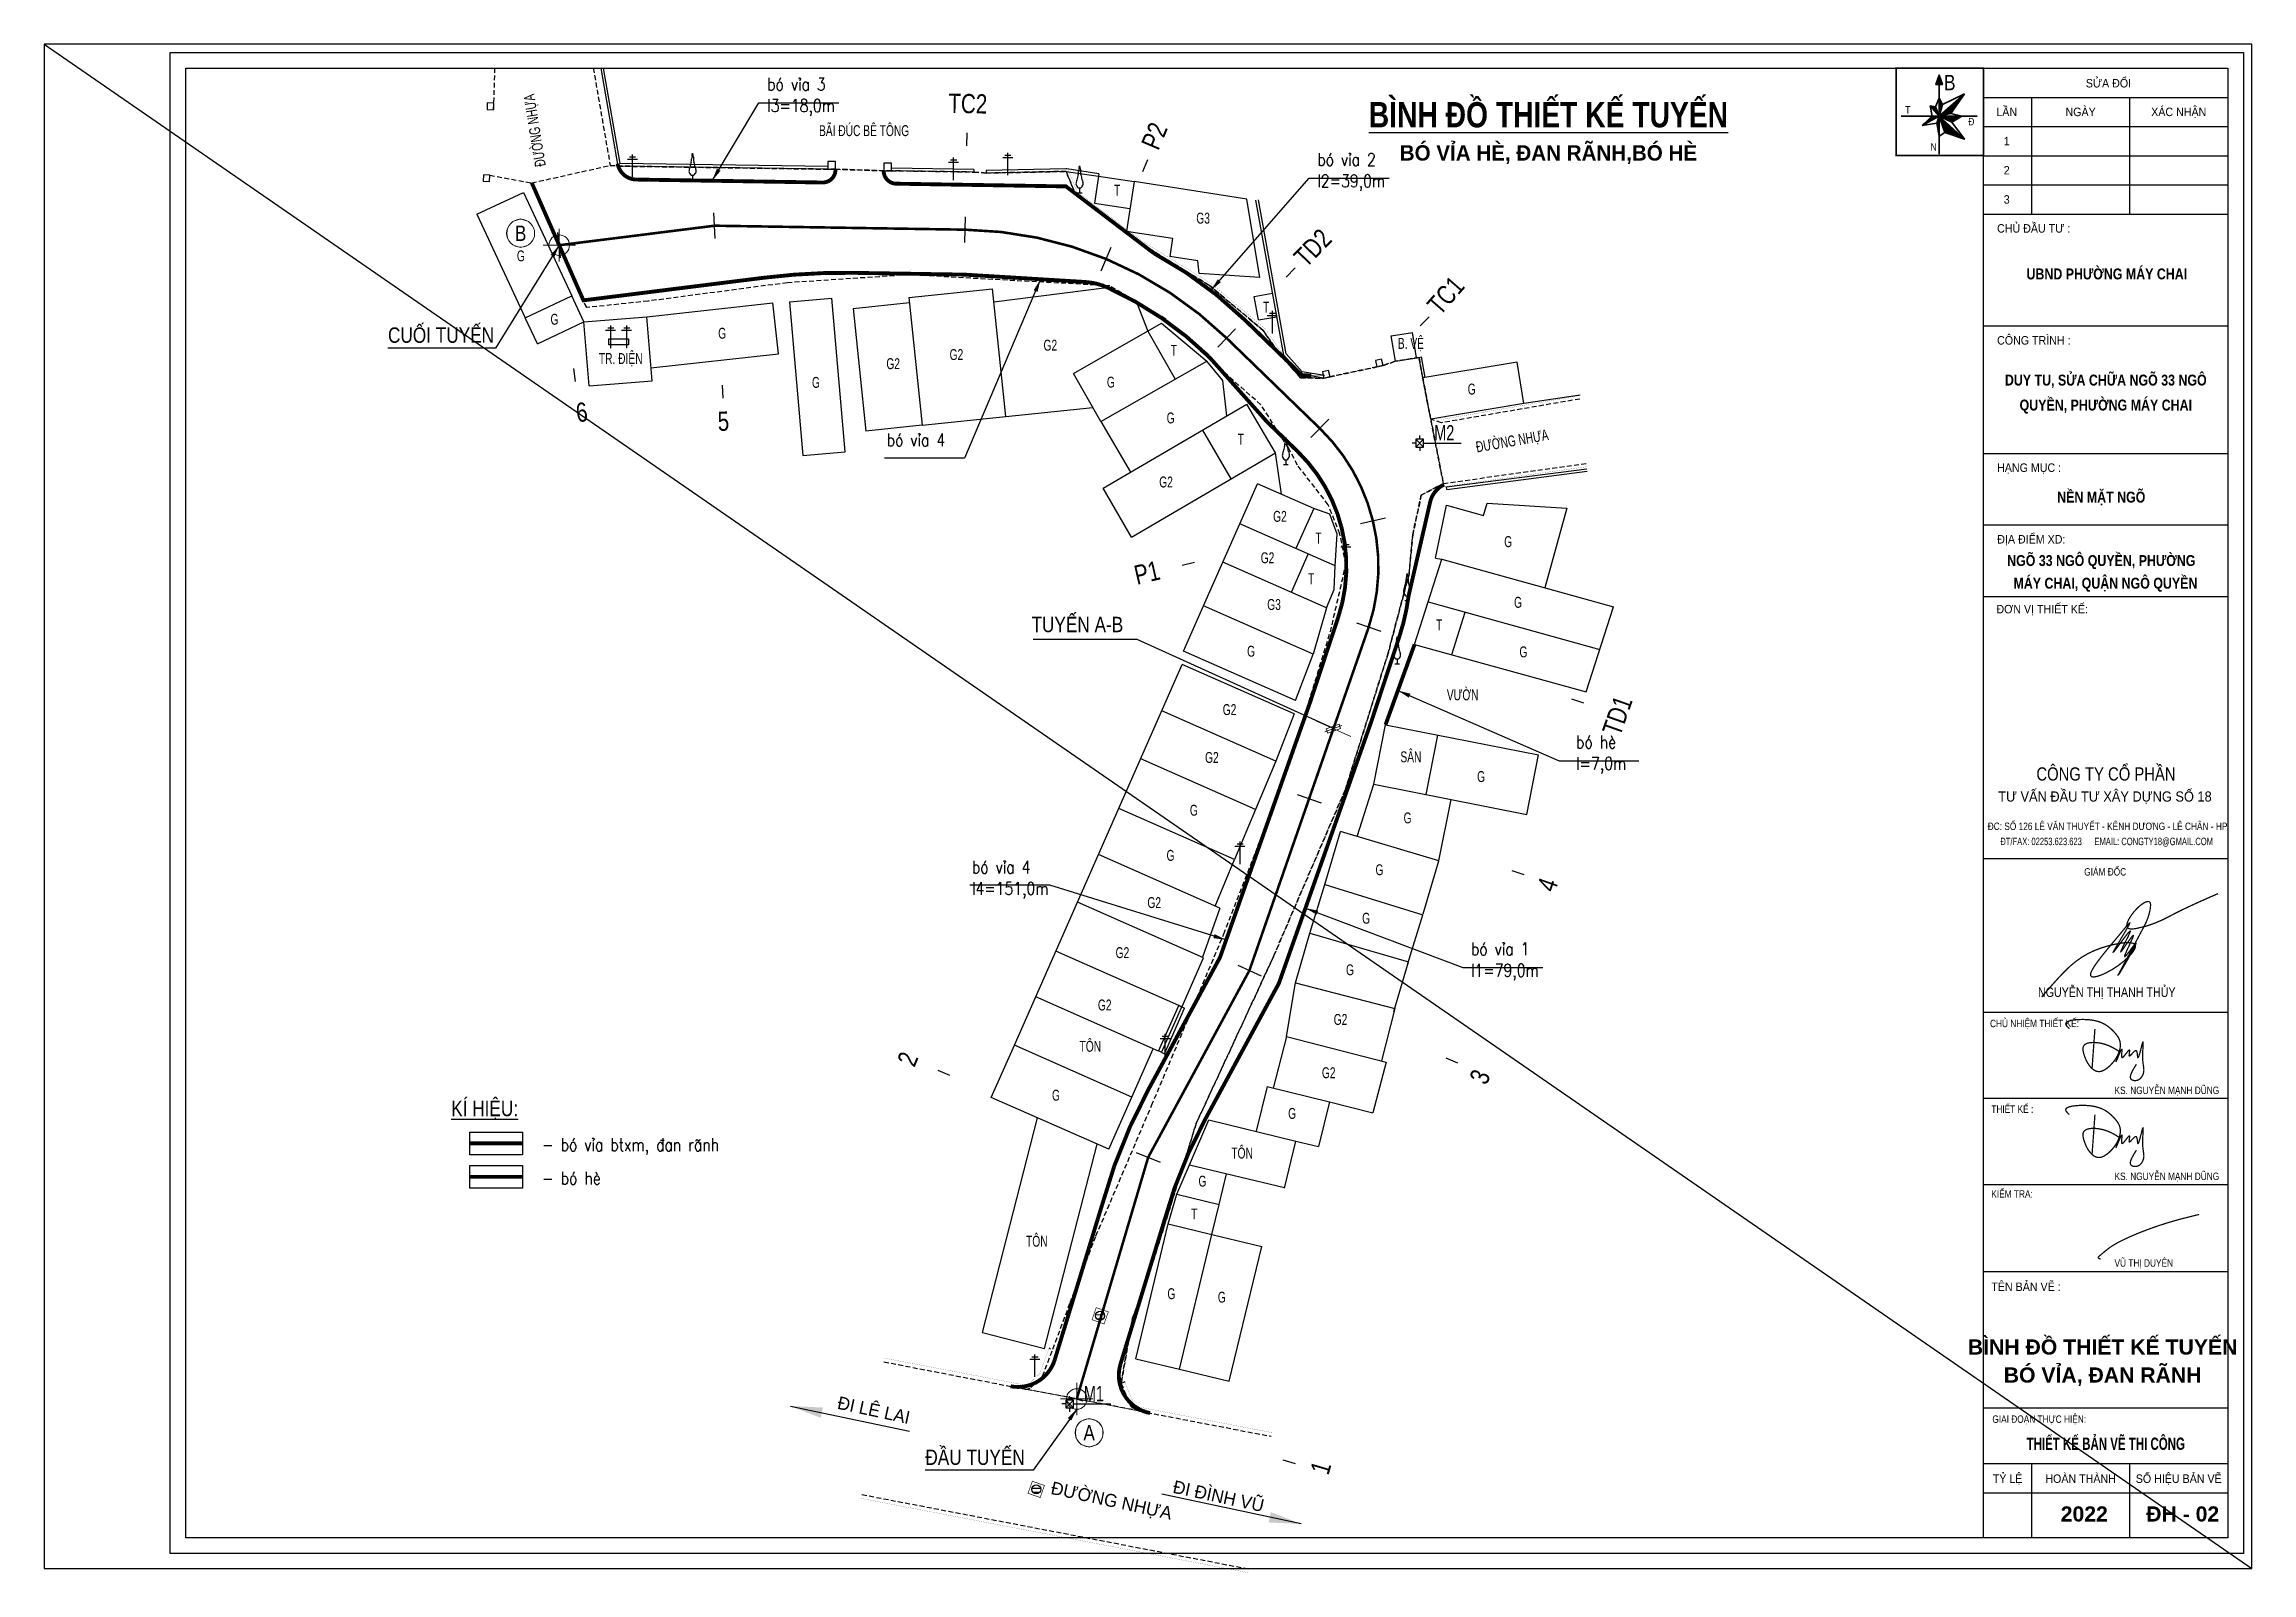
# Model space of a CAD drawing. Header units: millimetres. Extents: x 599607 to 1199256, y 2309327 to 4618784.
# Drawn here: x 1199083.6 to 1199255.7, y 4618521.3 to 4618640.5 of the extents above; entities that cross this region are included whole.
import ezdxf
from ezdxf.enums import TextEntityAlignment as Align

# ---------------------------------------------------------------- set-up
doc = ezdxf.new("R2010")
doc.units = ezdxf.units.MM
doc.set_wipeout_variables(frame=1)
for name, pattern in [('CENTERX2', [4, 2.5, -0.5, 0.5, -0.5]), ('DASHDOT', [1, 0.5, -0.25, 0, -0.25]), ('DASHED', [19.05, 12.7, -6.35]), ('HIDDEN', [0.375, 0.25, -0.125])]:
    doc.linetypes.add(name, pattern=pattern)
for name, color, linetype in [('BT7-THAY', 7, 'Continuous'), ('CAY', 3, 'Continuous'), ('cd', 7, 'Continuous'), ('chu', 6, 'Continuous'), ('coc', 1, 'Continuous'), ('Coc tren tuyen', 3, 'Continuous'), ('ENTTNTHIETKE1', 2, 'Continuous'), ('GA', 7, 'Continuous'), ('GHICHU', 7, 'Continuous'), ('KHUNGTEN', 5, 'Continuous'), ('NOI', 2, 'Continuous'), ('T.bao', 6, 'Continuous'), ('thep', 2, 'Continuous'), ('TXT', 5, 'Continuous')]:
    doc.layers.add(name, color=color, linetype=linetype)
for name, color, linetype, lineweight in [('ISO', 153, 'Continuous', 13), ('Khung', 1, 'Continuous', 35), ('Khungbo', 32, 'Continuous', 25), ('LC Dim', 8, 'Continuous', 18), ('LC ISO', 160, 'Continuous', 13), ('LC Khac', 4, 'Continuous', 9), ('LC MANH DUT', 35, 'HIDDEN', 5), ('LC Net dam 1', 30, 'Continuous', 30), ('LC Net manh', 239, 'Continuous', 5), ('LC Net thay', 7, 'Continuous', 25), ('LC Net truc', 79, 'DASHDOT', 13), ('LC Text1', 3, 'Continuous', 20), ('LC Text2', 7, 'Continuous', 25), ('TK tên cọc', 6, 'Continuous', 18)]:
    doc.layers.add(name, color=color, linetype=linetype, lineweight=lineweight)
doc.layers.add('KCS_Plotter', color=11, linetype='Continuous', plot=False)
doc.styles.add('General text 2', font='arial.ttf')
doc.styles.add('LC 1', font='')
doc.styles.add('LC 3', font='vnsimli.shx', dxfattribs={"width": 0.75})
doc.styles.add('LC3', font='', dxfattribs={"width": 0.8})
doc.styles.get("Standard").update_dxf_attribs({"font": 'RomanS'})
doc.styles.add('style1', font='')
doc.styles.add('T2', font='', dxfattribs={"width": 0.8})
doc.styles.add('Ten duong', font='', dxfattribs={"width": 0.85})
doc.styles.add('THANG2', font='')
doc.styles.add('VnAvantH-B', font='')
doc.styles.get('LC 1').set_extended_font_data('.VnAvantH', bold=True)
doc.styles.get('LC3').set_extended_font_data('.VnArialH', bold=True)
doc.styles.get('style1').set_extended_font_data('.VnAvantH')
doc.styles.get('T2').set_extended_font_data('.VnArialH')
doc.styles.get('Ten duong').set_extended_font_data('.VnBlackH')
doc.styles.get('THANG2').set_extended_font_data('.VnHelvetInsH', bold=True)
doc.styles.get('VnAvantH-B').set_extended_font_data('.VnAvantH', bold=True)
doc.dimstyles.new('ISO-25', dxfattribs={"dimtxt": 2.5, "dimasz": 2.5, "dimexe": 1.25, "dimexo": 0.625, "dimtad": 1, "dimtxsty": 'Standard', "dimcen": 2.5, "dimadec": 0, "dimazin": 2, "dimtfac": 0, "dimtdec": 0, "dimtofl": 0, "dimtmove": 0, "dimatfit": 0, "dimfxl": 1, "dimtzin": 0, "dimarcsym": 0})
pattern_1 = [(45, (1199151.2642904, 4618579.687227), (-0.00212132533, 0.00212132533), [])]

msp = doc.modelspace()

# ---------------------------------------------------------------- texts
at = {"layer": 'GHICHU', "color": 0, "style": 'THANG2'}
for s, height, p in [('b×nh ®å thiÕt kÕ tuyÕn', 1.18245, (1199244.022, 4618538.33, -2.744)), ('bã vØa, ®an r·nh', 1.18245, (1199244.022, 4618536.145, -2.744)), ('2022', 1.1825, (1199242.593, 4618525.317, -2.744)), ('®h - 02', 1.1825, (1199250.265, 4618525.317, -2.744))]:
    msp.add_text(s, height=height, rotation=359.99922, dxfattribs=at).set_placement(p, align=Align.CENTER)
at = {"layer": 'Khung', "color": 0, "style": 'Ten duong', "width": 0.85}
for s, height, p in [('B', 1.2, (1199231.648, 4618636.862, -2.744)), ('t', 0.584, (1199228.64, 4618635.038, -2.744)), ('®', 0.584, (1199233.549, 4618634.126, -2.744)), ('n', 0.584, (1199230.6, 4618632.153, -2.744))]:
    msp.add_text(s, height=height, dxfattribs=at).set_placement(p)
at = {"layer": 'LC Text1', "color": 3, "style": 'LC 3', "width": 0.8}
for s, height, p in [('- bã vØa btxm, ®an r·nh', 0.99999, (1199122.384, 4618554.188, -2.744)), ('- bã hÌ', 1, (1199122.384, 4618551.576, -2.744))]:
    msp.add_text(s, height=height, rotation=359.99922, dxfattribs=at).set_placement(p)
at = {"layer": 'LC Text1', "color": 3, "char_height": 0.99999, "width": 6.92283, "attachment_point": 1, "rotation": 359.99922, "style": 'LC 3'}
for s, insert in [('{\\W0.8;bã vØa 3\\Pl3=18,0m}', (1199139.919, 4618637.836, -2.744)), ('{\\W0.8;bã vØa 2\\Pl2=39,0m}', (1199182.806, 4618631.965, -2.744)), ('{\\W0.8;bã vØa 4}', (1199149.238, 4618610.112, -2.744)), ('{\\W0.8;bã hÌ\\Pl=7,0m}', (1199202.975, 4618586.564, -2.744)), ('{\\W0.8;bã vØa 4\\Pl4=151,0m}', (1199155.884, 4618576.819, -2.744)), ('{\\W0.8;bã vØa 1\\Pl1=79,0m}', (1199194.784, 4618570.444, -2.744))]:
    msp.add_mtext(s, dxfattribs=dict(at, insert=insert))
at = {"layer": 'LC Text2', "style": 'T2', "width": 0.8}
for s, height, p in [('TUYÕN A-B', 1.2, (1199160.524, 4618594.627, -2.744)), ('%%UkÝ hiÖu:', 1.19999, (1199115.29, 4618556.909, -2.744))]:
    msp.add_text(s, height=height, rotation=359.99922, dxfattribs=at).set_placement(p)

# ---------------------------------------------------------------- blocks, each defined once
blk = doc.blocks.new('coc')
at = {"layer": 'coc', "color": 1}
for points in [[(-0.3, 0), (-0.6, 0)], [(0.3, 0.3), (-0.3, -0.3)], [(-0.3, 0.3), (0.3, -0.3)], [(0, 0.3), (0, 0.6)], [(0.3, 0), (3.22, 0)], [(0, -0.3), (0, -0.6)]]:
    blk.add_lwpolyline(points, dxfattribs=at)
blk.add_lwpolyline([(-0.3, -0.3), (0.3, -0.3), (0.3, 0.3), (-0.3, 0.3)], close=True, dxfattribs=at)
blk = doc.blocks.new('bienap')
blk.add_lwpolyline([(-1.54, 0.93), (1.54, 0.93), (1.54, 0), (-1.54, 0)], close=True)
at = {"layer": 'cd', "extrusion": (-0.000518657, 0.000768986, 1)}
for p, q in [((-2.05, 2.27, -0.01), (-0.49, 2.27, -0.01)), ((-1.71, 2.63, -0.01), (-0.76, 2.63, -0.01)), ((-1.25, -0.51, -0.01), (-1.25, 2.99, -0.01)), ((0.45, 2.27, -0.01), (2.01, 2.27, -0.01)), ((0.79, 2.63, -0.01), (1.74, 2.63, -0.01)), ((1.25, -0.51, -0.01), (1.25, 2.99, -0.01))]:
    blk.add_line(p, q, dxfattribs=at)
blk = doc.blocks.new('cdien')
at = {"layer": 'cd', "extrusion": (-0.000518657, 0.000768986, 1)}
for p, q in [((0, 0), (0, 3.5, 0)), ((-0.8, 2.78, 0), (0.76, 2.78, 0)), ((-0.46, 3.14, 0), (0.49, 3.14, 0))]:
    blk.add_line(p, q, dxfattribs=at)
blk = doc.blocks.new('cay')
at = {"layer": 'CAY', "color": 3, "extrusion": (-0.000518657, 0.000768986, 1)}
for p, q in [((-0.2, 0, 0), (0.2, 0, 0)), ((-0.02, 0.76, 0), (-0.02, 0, 0)), ((-0.38, -0.01, 0), (0.36, -0.01, 0))]:
    blk.add_line(p, q, dxfattribs=at)
blk.add_lwpolyline([(-0.06, 3.91), (-0.02, 4.2), (0.02, 3.91, 0.060426), (0.05, 3.76, -0.106971), (0.13, 3.29, 0.106991), (0.2, 2.82)], format="xyb", dxfattribs=at)
for centre, radius, start, end in [((0.96, 3.36), 1.12, 159.0538, 183.4768), ((-0.67, 3.98), 0.619, 339.0538, 352.8855), ((-0.04, 1.39), 0.539, 154.1495, 205.8817), ((-1.53, 2.12), 1.12, 334.1495, 355.3553), ((0.91, 1.85), 1.59, 205.8817, 218.192), ((2.45, 1.79), 2.88, 159.0493, 175.3553), ((-0.1, 1.06), 0.312, 218.192, 284.9931), ((-1.29, 3.22), 1.12, 339.0493, 3.4768), ((0.06, 1.06), 0.312, 255.038, 321.8392), ((-2.49, 1.79), 2.88, 4.6759, 20.9819), ((-0.94, 1.85), 1.59, 321.8392, 334.1495), ((1.5, 2.12), 1.12, 184.6759, 205.8817), ((0, 1.39), 0.539, 334.1495, 25.8817)]:
    blk.add_arc(centre, radius, start, end, dxfattribs=at)
blk = doc.blocks.new('bu lon')
at = {"layer": 'LC Khac', "color": 9}
for p, q in [((0.79, 0), (-0.79, 0)), ((0, -0.79), (0, 0.79))]:
    blk.add_line(p, q, dxfattribs=at)
at = {"layer": 'LC Khac', "color": 7}
blk.add_circle((0, 0), 0.5, dxfattribs=at)
blk = doc.blocks.new('MM')
at = {"layer": 'LC Khac', "xscale": 2.289702860291335, "yscale": 2.289702860291335, "zscale": 2.289702860291335}
blk.add_blockref('bu lon', (0, 0), dxfattribs=at)
blk = doc.blocks.new('coctrentuyen')
at = {"layer": 'Coc tren tuyen'}
for p, q in [((-8.57, 97.67), (-8.55, 98.67)), ((5.16, 95.66, -2.68), (5.54, 96.59, -2.68)), ((16.33, 87.43), (17.03, 88.15)), ((26.78, 83.64), (27.48, 84.35)), ((-39.07, 79.3), (-39.19, 80.3)), ((-27.57, 78.01), (-27.62, 79.01)), ((8.22, 64.99), (9.19, 65.22)), ((38.56, 54.58), (39.5, 54.25)), ((33.91, 41.2), (34.85, 40.87)), ((28.77, 26.6), (29.68, 26.19)), ((-10.84, 25.62), (-9.91, 25.24)), ((-0.48, 0.14), (0.48, -0.14)), ((16.06, -4.75, -2.74), (17.02, -5.03, -2.74))]:
    blk.add_line(p, q, dxfattribs=at)
for points in [[(-28.18, 90.44), (-28.28, 92.44)], [(-8.73, 90.13), (-8.68, 92.13)], [(-40.23, 88.93), (-40.46, 90.91)], [(10.99, 81.97), (12.38, 83.4)], [(18.26, 74.93), (19.65, 76.36)], [(22.11, 68.22), (24.06, 68.67)], [(21.82, 60.49), (23.71, 59.83)], [(17.17, 47.11), (19.06, 46.45)], [(12.55, 33.81), (14.38, 32.99)], [(4.64, 19.22), (6.49, 18.46)]]:
    blk.add_lwpolyline(points, dxfattribs=at)
at = {"layer": 'Coc tren tuyen', "elevation": -2.68}
blk.add_lwpolyline([(1.91, 87.92), (2.68, 89.77)], dxfattribs=at)
at = {"layer": 'LC Net truc', "color": 1, "ltscale": 4, "extrusion": (0, 0, -1)}
blk.add_lwpolyline([(40.34, 89.92, 0.2, 0.2, 0), (28.23, 91.44, 0.2, 0.2, 0), (8.71, 91.13, 0.2, 0.2, 0.190594), (-11.68, 82.68, 0.2, 0.2, 0), (-18.95, 75.64, 0.2, 0.2, 0.287747), (-22.76, 60.16, 0.2, 0.2, 0), (-13.46, 33.4, 0.2, 0.2, 0), (-5.57, 18.84, 0.2, 0.2, 0), (0, 0, 0, 0, 0)], format="xyseb", dxfattribs=at)
at = {"layer": 'Coc tren tuyen', "char_height": 1.5, "attachment_point": 1}
for s, insert, width, rotation in [('\\Fviet buddy.shx;\\W0.8000000000;\\T1.0000000000;\\o\\lTC2', (-9.99, 101.74), 5.3333, 358.7881), ('\\Fviet buddy.shx;\\W0.8000000000;\\T1.0000000000;\\o\\lP2', (4.98, 97.82, -2.68), 3.9619, 67.2156), ('\\Fviet buddy.shx;\\W0.8000000000;\\T1.0000000000;\\o\\lTD2', (16.8, 89.16), 5.3333, 45.6432), ('\\Fviet buddy.shx;\\W0.8000000000;\\T1.0000000000;\\o\\lTC1', (27.2, 85.36), 4.6476, 48.9036), ('\\Fviet buddy.shx;\\W0.8000000000;\\T1.0000000000;\\o\\l6', (-39.12, 77.6), 2.2857, 6.8516), ('\\Fviet buddy.shx;\\W0.8000000000;\\T1.0000000000;\\o\\l5', (-28.03, 76.93), 2.3619, 2.8244), ('\\Fviet buddy.shx;\\W0.8000000000;\\T1.0000000000;\\o\\lP1', (4.35, 64.91), 3.2762, 13.0894), ('\\Fviet buddy.shx;\\W0.8000000000;\\T1.0000000000;\\o\\lTD1', (40.93, 52.08), 4.6476, 70.5621), ('\\Fviet buddy.shx;\\W0.8000000000;\\T1.0000000000;\\o\\l4', (35.84, 39.91), 2.4381, 70.5446), ('\\Fviet buddy.shx;\\W0.8000000000;\\T1.0000000000;\\o\\l2', (-14.04, 26.37), 2.3619, 67.5359), ('\\Fviet buddy.shx;\\W0.8000000000;\\T1.0000000000;\\o\\l3', (30.56, 25.01), 2.3619, 66.0391), ('\\Fviet buddy.shx;\\W0.8000000000;\\T1.0000000000;\\o\\l1', (18.17, -5.57, -2.74), 1.6762, 73.5383)]:
    blk.add_mtext(s, dxfattribs=dict(at, insert=insert, width=width, rotation=rotation))
blk = doc.blocks.new('DOT')
at = {"layer": 'LC Dim'}
blk.add_line((-3, 0), (3, 0), dxfattribs=at)
at = {"layer": 'LC Dim', "color": 4}
blk.add_line((-1, -1), (1, 1), dxfattribs=at)
blk.add_lwpolyline([(0.5, 1), (-1, -0.5), (-0.5, -1), (1, 0.5)], close=True, dxfattribs=at)
blk = doc.blocks.new('*U27')
at = {"layer": 'Defpoints'}
blk.add_lwpolyline([(0, 2.97), (-1.75, 2.41), (-2.83, 0.92), (-2.83, -0.92), (-1.75, -2.41), (0, -2.98), (1.75, -2.41), (2.83, -0.92), (2.83, 0.92), (1.75, 2.41)], close=True, dxfattribs=at)
at = {"layer": 'LC Text1', "style": 'General text 2', "width": 0.6, "flags": 8}
blk.add_attdef('SYMBOL', text='', height=3, dxfattribs=at).set_placement((0, 0), align=Align.MIDDLE_CENTER)
blk.add_wipeout([(0, 2.97), (-1.75, 2.41), (-2.83, 0.92), (-2.83, -0.92), (-1.75, -2.41), (0, -2.98), (1.75, -2.41), (2.83, -0.92), (2.83, 0.92), (1.75, 2.41)]).dxf.layer = 'LC Net manh'
at = {"layer": 'LC ISO'}
blk.add_circle((0, 0), 2.98, dxfattribs=at)
blk = doc.blocks.new('TIEUDE1')
at = {"layer": 'LC Text2', "color": 7, "style": 'LC 1'}
blk.add_attdef('TIªU§Ò', text='', height=5, dxfattribs=at).set_placement((0, 0), align=Align.BOTTOM_CENTER)
blk.add_attdef('TL', text='', height=3, dxfattribs=at).set_placement((0, -2), align=Align.TOP_CENTER)
blk = doc.blocks.new('chu ki Miss Duyen')
at = {"layer": 'ISO', "ltscale": 2, "const_width": 40}
blk.add_lwpolyline([(843, 225), (838, 225), (836, 225), (834, 225), (832, 225), (830, 226), (828, 226), (827, 226), (826, 226), (825, 226), (824, 226), (823, 226), (821, 226), (820, 227), (819, 227), (818, 227), (817, 227), (816, 227), (815, 227), (814, 227), (813, 228), (812, 228), (810, 228), (809, 228), (808, 228), (807, 229), (806, 229), (805, 229), (804, 229), (803, 230), (801, 230), (800, 230), (799, 230), (798, 231), (797, 231), (795, 231), (794, 232), (793, 232), (792, 232), (791, 233), (789, 233), (788, 233), (787, 234), (786, 234), (785, 235), (783, 235), (782, 235), (781, 236), (780, 236), (779, 237), (778, 237), (777, 238), (776, 238), (776, 238), (775, 238), (775, 239), (774, 239), (774, 239), (773, 239), (773, 240), (772, 240), (771, 240), (771, 240), (770, 241), (770, 241), (769, 241), (769, 242), (768, 242), (768, 242), (767, 242), (767, 243), (766, 243), (766, 243), (765, 244), (765, 244), (765, 244), (764, 245), (764, 245), (763, 245), (763, 246), (762, 246), (762, 246), (762, 247), (761, 247), (761, 247), (760, 248), (760, 248), (760, 248), (759, 249), (759, 249), (759, 249), (758, 250), (758, 250), (758, 250), (758, 251), (757, 251), (757, 251), (757, 252), (756, 252), (756, 253), (756, 253), (756, 253), (756, 254), (755, 254), (755, 255), (755, 255), (755, 255), (755, 256), (755, 256), (754, 257), (754, 257), (754, 257), (754, 258), (754, 258), (754, 259), (754, 259), (754, 260), (754, 260), (754, 260), (754, 261), (754, 261), (754, 262), (754, 262), (754, 263), (754, 263), (754, 263), (754, 264), (754, 264), (754, 265), (754, 265), (754, 266), (754, 266), (754, 267), (754, 267), (755, 268), (755, 268), (755, 269), (755, 269), (755, 270), (755, 270), (755, 270), (756, 271), (756, 271), (756, 272), (756, 272), (756, 273), (757, 273), (757, 274), (757, 274), (757, 275), (758, 275), (758, 276), (758, 276), (758, 277), (759, 277), (759, 278), (759, 278), (759, 279), (760, 279), (760, 280), (760, 280), (761, 281), (761, 281), (761, 282), (762, 282), (762, 283), (762, 283), (763, 284), (763, 284), (763, 285), (764, 285), (764, 286), (764, 286), (765, 287), (766, 288), (767, 289), (767, 290), (768, 291), (769, 293), (770, 294), (771, 295), (771, 296), (772, 297), (773, 298), (774, 299), (775, 300), (776, 301), (777, 302), (778, 303), (778, 304), (780, 306), (781, 307), (782, 308), (783, 309), (784, 310), (785, 311), (786, 312), (786, 312), (787, 313), (788, 314), (789, 315), (790, 316), (791, 317), (792, 318), (792, 319), (793, 320), (794, 321), (795, 322), (796, 323), (797, 324), (797, 324), (798, 325), (799, 326), (800, 327), (801, 328), (801, 329), (802, 330), (803, 330), (804, 331), (805, 332), (805, 333), (806, 334), (807, 335), (808, 336), (808, 336), (809, 337), (810, 338), (811, 339), (811, 340), (812, 340), (813, 341), (814, 343), (816, 344), (817, 346), (819, 348), (820, 349), (822, 351), (823, 352), (824, 354), (826, 355), (827, 357), (829, 358), (830, 360), (831, 361), (834, 364), (840, 370), (842, 372), (845, 376), (848, 379), (851, 382), (853, 386), (856, 389), (859, 392), (862, 395), (865, 398), (867, 401), (870, 404), (873, 407), (876, 411), (879, 414), (882, 417), (885, 420), (887, 423), (890, 427), (893, 430), (896, 433), (899, 436), (902, 440), (905, 443), (908, 446), (911, 449), (914, 453), (917, 456), (920, 459), (923, 462), (926, 466), (928, 469), (931, 472), (934, 476), (937, 479), (940, 482), (943, 486), (946, 489), (949, 492), (953, 495), (956, 499), (959, 502), (962, 505), (965, 509), (968, 512), (971, 515), (974, 519), (977, 522), (980, 525), (983, 529), (986, 532), (989, 535), (992, 538), (996, 542), (999, 545), (1002, 548), (1005, 552), (1008, 555), (1011, 558), (1014, 561), (1017, 565), (1021, 568), (1024, 571), (1027, 574), (1030, 578), (1033, 581), (1036, 584), (1040, 587), (1043, 591), (1046, 594), (1049, 596), (1052, 600), (1056, 603), (1059, 606), (1062, 610), (1065, 613), (1069, 616), (1072, 619), (1075, 622), (1078, 625), (1082, 628), (1085, 631), (1088, 634), (1091, 637), (1095, 640), (1098, 643), (1101, 646), (1105, 649), (1108, 652), (1111, 655), (1114, 658), (1118, 661), (1121, 664), (1124, 667), (1128, 670), (1131, 673), (1134, 676), (1138, 679), (1141, 682), (1144, 685), (1148, 688), (1151, 691), (1154, 694), (1158, 697), (1161, 700), (1165, 702), (1168, 705), (1171, 708), (1175, 711), (1178, 714), (1182, 717), (1185, 720), (1188, 722), (1192, 725), (1195, 728), (1199, 731), (1202, 734), (1205, 736), (1209, 739), (1212, 742), (1216, 745), (1219, 747), (1223, 750), (1226, 753), (1229, 756), (1233, 758), (1236, 761), (1240, 764), (1243, 767), (1247, 769), (1250, 772), (1254, 775), (1257, 777), (1261, 780), (1264, 783), (1268, 785), (1271, 788), (1275, 791), (1278, 793), (1282, 796), (1285, 799), (1289, 801), (1292, 804), (1296, 807), (1299, 809), (1303, 812), (1306, 815), (1310, 817), (1313, 820), (1317, 822), (1320, 825), (1324, 828), (1327, 830), (1331, 833), (1335, 835), (1338, 838), (1342, 840), (1345, 843), (1349, 846), (1352, 848), (1356, 851), (1360, 853), (1363, 856), (1367, 858), (1370, 861), (1374, 863), (1377, 866), (1381, 868), (1385, 871), (1392, 876), (1399, 881), (1406, 886), (1413, 891), (1421, 896), (1428, 901), (1435, 906), (1442, 911), (1447, 915), (1457, 921), (1464, 926), (1471, 931), (1479, 936), (1486, 941), (1493, 946), (1501, 950), (1508, 955), (1515, 960), (1523, 965), (1530, 970), (1537, 975), (1545, 980), (1552, 984), (1559, 989), (1567, 994), (1574, 999), (1582, 1004), (1589, 1008), (1596, 1013), (1604, 1018), (1611, 1023), (1619, 1028), (1626, 1032), (1634, 1037), (1641, 1042), (1648, 1046), (1656, 1051), (1663, 1056), (1671, 1061), (1678, 1065), (1686, 1070), (1693, 1075), (1701, 1079), (1708, 1084), (1716, 1089), (1723, 1093), (1731, 1098), (1738, 1103), (1746, 1107), (1753, 1112), (1761, 1116), (1769, 1121), (1776, 1126), (1784, 1130), (1791, 1135), (1799, 1139), (1806, 1144), (1814, 1148), (1822, 1153), (1829, 1158), (1837, 1162), (1844, 1167), (1852, 1171), (1860, 1176), (1867, 1180), (1875, 1185), (1882, 1189), (1890, 1194), (1898, 1198), (1905, 1203), (1913, 1207), (1921, 1212), (1928, 1216), (1936, 1220), (1943, 1225), (1951, 1229), (1959, 1234), (1964, 1237), (1974, 1243), (1982, 1247), (1989, 1251), (1997, 1256), (2005, 1260), (2012, 1265), (2020, 1269), (2028, 1273), (2036, 1278), (2043, 1282), (2051, 1286), (2059, 1291), (2066, 1295), (2074, 1299), (2082, 1304), (2089, 1308), (2097, 1312), (2105, 1317), (2113, 1321), (2120, 1325), (2128, 1330), (2136, 1334), (2144, 1338), (2151, 1342), (2159, 1347), (2167, 1351), (2175, 1355), (2182, 1359), (2190, 1364), (2198, 1368), (2206, 1372), (2213, 1376), (2221, 1381), (2229, 1385), (2237, 1389), (2244, 1393), (2252, 1397), (2260, 1402), (2268, 1406), (2276, 1410), (2283, 1414), (2291, 1418), (2299, 1422), (2307, 1426), (2315, 1431), (2322, 1435), (2330, 1439), (2338, 1443), (2346, 1447), (2354, 1451), (2361, 1455), (2369, 1459), (2377, 1464), (2385, 1468), (2393, 1472), (2401, 1476), (2408, 1480), (2416, 1484), (2424, 1488), (2432, 1492), (2440, 1496), (2448, 1500), (2456, 1504), (2463, 1508), (2471, 1512), (2479, 1516), (2487, 1520), (2495, 1524), (2503, 1528), (2511, 1532), (2519, 1536), (2526, 1540), (2534, 1544), (2542, 1548), (2550, 1552), (2558, 1556), (2566, 1560), (2574, 1564), (2582, 1568), (2590, 1572), (2598, 1575), (2606, 1579), (2613, 1583), (2621, 1587), (2629, 1591), (2637, 1595), (2645, 1599), (2653, 1603), (2661, 1607), (2669, 1610), (2677, 1614), (2685, 1618), (2693, 1622), (2701, 1626), (2709, 1630), (2717, 1633), (2725, 1637), (2733, 1641), (2741, 1645), (2749, 1649), (2756, 1652), (2764, 1656), (2772, 1660), (2780, 1664), (2788, 1668), (2796, 1671), (2804, 1675), (2812, 1679), (2820, 1683), (2828, 1686), (2836, 1690), (2844, 1694), (2852, 1698), (2860, 1701), (2868, 1705), (2876, 1709), (2884, 1712), (2892, 1716), (2900, 1720), (2908, 1723), (2916, 1727), (2925, 1731), (2933, 1734), (2941, 1738), (2949, 1742), (2957, 1745), (2965, 1749), (2973, 1753), (2981, 1756), (2989, 1760), (2997, 1763), (3005, 1767), (3013, 1771), (3021, 1774), (3029, 1778), (3037, 1781), (3045, 1785), (3053, 1789), (3061, 1792), (3069, 1796), (3078, 1799), (3086, 1803), (3094, 1806), (3102, 1810), (3110, 1813), (3118, 1817), (3126, 1820), (3134, 1824), (3142, 1827), (3150, 1831), (3156, 1833), (3167, 1838), (3175, 1841), (3183, 1845), (3191, 1848), (3199, 1852), (3207, 1855), (3215, 1859), (3223, 1862), (3232, 1866), (3240, 1869), (3248, 1873), (3256, 1876), (3264, 1879), (3272, 1883), (3280, 1886), (3288, 1890), (3297, 1893), (3305, 1896), (3313, 1900), (3321, 1903), (3329, 1907), (3337, 1910), (3345, 1913), (3354, 1917), (3362, 1920), (3370, 1923), (3378, 1927), (3386, 1930), (3394, 1933), (3403, 1937), (3411, 1940), (3419, 1944), (3427, 1947), (3435, 1950), (3452, 1957), (3468, 1963), (3484, 1970), (3501, 1977), (3517, 1983), (3534, 1990), (3550, 1996), (3566, 2003), (3583, 2009), (3599, 2016), (3616, 2022), (3632, 2029), (3648, 2035), (3665, 2042), (3681, 2048), (3698, 2055), (3714, 2061), (3731, 2068), (3747, 2074), (3763, 2081), (3780, 2087), (3796, 2093), (3813, 2100), (3828, 2106)], dxfattribs=at)
blk = doc.blocks.new('nguyen thi thanh thuy')
at = {"layer": 'ISO', "ltscale": 2, "const_width": 40}
blk.add_lwpolyline([(-2685, -1690, -0.006388), (-2178, -1117, -0.008557), (-1977, -905, -0.017087), (-1770, -708, -0.102087), (-833, -161, -0.039833), (-270, -16, -0.020512), (-90, 8, -0.044497), (98, 9, -0.05587), (182, -8, -0.113633), (236, -42, -0.176433), (258, -92, -0.077033), (254, -135, -0.069534), (223, -210, -0.038569), (166, -296, -0.030368), (57, -421, -0.082382), (-675, -942, -0.035158), (-905, -1035, -0.04441), (-1026, -1062, -0.066948), (-1091, -1062, -0.143409), (-1132, -1043, -0.176131), (-1149, -1007, -0.069024), (-1148, -973, -0.059887), (-1131, -911, -0.036714), (-1079, -807, -0.019023), (-1000, -683, -0.011006), (-898, -542, -0.01042), (-645, -222, 0.001355), (-76, 463, -0.031231), (69, 631, -0.180623), (82, 640, -0.602198), (84, 631, -0.055981), (56, 570, -0.010846), (-28, 418, 0.000464), (-371, -161, 0.02324), (-439, -286, 1.627113), (-437, -292, 0.049833), (-397, -245, 0.005496), (-91, 162, -0.011697), (26, 311, -0.051381), (82, 370, -0.288592), (95, 376, -0.379106), (97, 362, -0.040394), (80, 315, -0.015043), (4, 153, 0.026859), (-200, -261, 0.160173), (-204, -278, 0.62441), (-195, -273, 0.034188), (-141, -204, -0.015387), (148, 200, -0.034245), (183, 240, -0.377171), (195, 246, -0.275743), (195, 230, -0.039705), (162, 143, -0.007154), (29, -150, 0.010269), (-53, -335, 0.059207), (-81, -418, 0.494242), (-78, -431, 0.209425), (-61, -421, 0.031522), (-22, -378, 0.012151), (92, -232, -0.015412), (249, -26, -0.066877), (274, -2, -1.012313), (279, -8, -0.055225), (269, -38, -0.019501), (211, -159, -0.008968), (2, -538, -0.00525), (-207, -898, -0.041875), (-284, -1018, -0.365695), (-264, -970, -0.007459), (-39, -543, 0.000828), (491, 447, 0.016244), (598, 659, 0.05881), (711, 1009, 0.039413), (734, 1174, 0.060004), (730, 1242, 0.240646), (692, 1298, 0.134453), (647, 1305, 0.071372), (590, 1291, 0.040684), (523, 1258, 0.056501), (335, 1112, 0.071752), (65, 772, 0.045704), (5, 642, 0.058573), (-12, 565, 0.116475), (-5, 505, 0.165912), (30, 466, 0.096245), (88, 446, 0.048338), (165, 443, 0.036618), (301, 460, 0.062636), (1097, 724, 0.01049), (1469, 913, -0.006081), (1725, 1041, -0.007252), (2275, 1297, -0.003845), (2852, 1552)], format="xyb", dxfattribs=at)
blk = doc.blocks.new('Nguyen Manh Dung')
at = {"layer": 'LC ISO', "const_width": 60}
for points in [[(-1870, 1732), (-1922, 1783), (-1970, 1833), (-2008, 1881), (-2021, 1904), (-2030, 1922), (-2036, 1946), (-2036, 1965), (-2032, 1984), (-2024, 2001), (-2013, 2017), (-1997, 2033), (-1956, 2060), (-1902, 2084), (-1839, 2104), (-1766, 2121), (-1686, 2135), (-1601, 2145), (-1512, 2153), (-1330, 2161), (-1222, 2162), (-1153, 2160), (-1069, 2157), (-989, 2152), (-911, 2144), (-837, 2135), (-695, 2110), (-564, 2078), (-443, 2038), (-329, 1991), (-223, 1936), (-123, 1874), (-29, 1805), (62, 1728), (149, 1645), (256, 1528), (315, 1458), (354, 1407), (390, 1354), (422, 1299), (437, 1269), (469, 1185), (484, 1126), (494, 1065), (499, 1003), (499, 941), (494, 878), (485, 814), (471, 750), (453, 686), (431, 622), (405, 559), (376, 496), (307, 372), (227, 253), (136, 140), (37, 34), (-37, -34), (-125, -106), (-181, -145), (-238, -181), (-295, -210), (-353, -234), (-410, -250), (-483, -260), (-523, -259), (-578, -251), (-632, -234), (-684, -211), (-736, -180), (-785, -143), (-833, -100), (-879, -52), (-923, 1), (-965, 58), (-1005, 119), (-1042, 183), (-1077, 249), (-1138, 388), (-1194, 552), (-1208, 601), (-1223, 671), (-1233, 739), (-1236, 803), (-1230, 862), (-1211, 919), (-1186, 959), (-1148, 997), (-1101, 1027), (-1045, 1052), (-983, 1070), (-915, 1083), (-844, 1090), (-769, 1093), (-693, 1092), (-616, 1088), (-517, 1077), (-468, 1069), (-329, 1041), (-199, 1004), (-78, 960), (38, 909), (148, 854), (254, 795), (460, 671)], [(-814, -118), (-802, 50), (-790, 217), (-778, 385), (-765, 552), (-753, 720), (-741, 888), (-729, 1055), (-717, 1223), (-705, 1390), (-693, 1558), (-681, 1725)], [(477, 775), (449, 689), (422, 605), (409, 565), (396, 525), (384, 487), (373, 450), (361, 415), (351, 382), (342, 351), (333, 323), (325, 298), (319, 275), (313, 256), (309, 240), (306, 227), (304, 218), (304, 214), (305, 213), (306, 215), (308, 217), (310, 221), (313, 227), (315, 232), (318, 240), (326, 258), (336, 280), (346, 306), (358, 334), (370, 365), (384, 398), (398, 433), (427, 504), (457, 575), (472, 609), (486, 641), (500, 671), (514, 699), (526, 723), (538, 744), (548, 761), (553, 767), (557, 773), (561, 777), (565, 780), (568, 781), (571, 781), (573, 779), (575, 776), (576, 771), (577, 764), (578, 756), (578, 746), (577, 735), (577, 723), (575, 695), (572, 664), (569, 631), (565, 596), (560, 527), (558, 494), (558, 464), (560, 438), (561, 426), (564, 416), (566, 408), (570, 401), (574, 395), (580, 391), (584, 390), (590, 390), (597, 392), (605, 396), (613, 401), (622, 408), (631, 416), (641, 425), (662, 447), (684, 472), (707, 500), (731, 530), (779, 593), (802, 623), (825, 652), (846, 678), (866, 701), (875, 710), (884, 719), (892, 726), (900, 732), (906, 737), (913, 740), (918, 741), (922, 740), (926, 737), (929, 732), (931, 725), (931, 717), (932, 706), (931, 694), (930, 680), (929, 666), (925, 634), (920, 601), (915, 568), (912, 536), (910, 522), (909, 508), (909, 496), (909, 485), (911, 476), (913, 469), (914, 466), (920, 461), (925, 461), (931, 462), (937, 465), (945, 470), (953, 476), (962, 484), (971, 493), (981, 503), (1003, 526), (1026, 551), (1076, 605), (1101, 632), (1126, 657), (1150, 679), (1162, 688), (1173, 697), (1184, 704), (1195, 709), (1205, 713), (1214, 715), (1223, 715), (1228, 715), (1239, 710), (1246, 704), (1252, 697), (1258, 688), (1263, 677), (1267, 665), (1275, 639), (1281, 609), (1286, 576), (1290, 543), (1293, 510), (1296, 479), (1299, 451), (1302, 426), (1304, 416), (1306, 405), (1308, 399), (1310, 394), (1312, 389), (1315, 387), (1318, 385), (1321, 385), (1324, 387), (1327, 389), (1331, 393), (1334, 399), (1342, 412), (1350, 430), (1359, 452), (1368, 477), (1377, 505), (1386, 536), (1396, 569), (1406, 605), (1426, 679), (1466, 833), (1475, 870), (1485, 906), (1494, 941), (1502, 973), (1510, 1003), (1518, 1031), (1524, 1055), (1531, 1075), (1538, 1095), (1541, 1104), (1545, 1112), (1549, 1116), (1552, 1117), (1554, 1113), (1556, 1106), (1557, 1095), (1558, 1081), (1558, 1065), (1558, 1045), (1557, 1023), (1557, 998), (1556, 971), (1554, 942), (1553, 911), (1552, 878), (1550, 844), (1546, 772), (1543, 696), (1540, 617), (1538, 537), (1537, 458), (1537, 381), (1540, 306), (1541, 276), (1544, 237), (1547, 204), (1550, 173), (1557, 113), (1565, 57), (1573, 5), (1580, -45), (1586, -93), (1590, -139), (1592, -185), (1590, -230), (1584, -276), (1580, -299), (1573, -328), (1568, -347), (1560, -371), (1551, -395), (1540, -419), (1528, -444), (1515, -467), (1501, -491), (1485, -513), (1469, -535), (1451, -556), (1432, -576), (1412, -594), (1390, -611), (1368, -626), (1344, -640), (1320, -652), (1288, -663), (1267, -668), (1239, -673), (1211, -676), (1183, -677), (1155, -676), (1128, -673), (1103, -668), (1079, -662), (1056, -653), (1039, -645), (1019, -632), (1004, -620), (992, -605), (982, -590), (975, -573), (970, -555), (966, -536), (965, -516), (966, -494), (969, -472), (973, -449), (979, -424), (987, -399), (996, -373), (1006, -346), (1018, -319), (1031, -291), (1060, -233), (1093, -172), (1128, -111), (1166, -48), (1246, 81)]]:
    blk.add_lwpolyline(points, dxfattribs=at)
blk = doc.blocks.new('khung vpn')
at = {"layer": 'Defpoints'}
for p, q in [((52556.46, -4195.446), (52498.758, -4195.446)), ((52498.758, -4195.446), (52498.758, -4235.276)), ((52556.46, -4235.276), (52556.46, -4195.446)), ((52498.758, -4235.276), (52556.46, -4235.276))]:
    blk.add_line(p, q, dxfattribs=at)
at = {"layer": 'KHUNGTEN'}
blk.add_lwpolyline([(52556.243, -4234.885), (52502.048, -4234.885), (52502.048, -4195.662), (52556.243, -4195.662)], close=True, dxfattribs=at)
at = {"layer": 'T.bao'}
for p, q in [((52549.443, -4196.835), (52555.832, -4196.835)), ((52550.703, -4196.835), (52550.703, -4199.885)), ((52553.267, -4196.835), (52553.267, -4199.885)), ((52549.443, -4197.598), (52555.832, -4197.598)), ((52549.443, -4198.36), (52555.832, -4198.36)), ((52549.443, -4199.123), (52555.832, -4199.123)), ((52549.443, -4222.987), (52555.832, -4222.987)), ((52549.443, -4225.241), (52555.832, -4225.241)), ((52549.443, -4227.516), (52555.832, -4227.516)), ((52549.443, -4232.534), (52555.832, -4232.534)), ((52550.703, -4232.534), (52550.703, -4234.474)), ((52553.267, -4232.534), (52553.267, -4234.474)), ((52549.443, -4233.296), (52555.832, -4233.296))]:
    blk.add_line(p, q, dxfattribs=at)
at = {"layer": 'thep'}
for p, q in [((52549.443, -4199.885), (52555.832, -4199.885)), ((52549.443, -4202.81), (52555.832, -4202.81)), ((52549.443, -4206.138), (52555.832, -4206.138)), ((52549.443, -4208.009), (52555.832, -4208.009)), ((52549.443, -4209.881), (52555.832, -4209.881)), ((52549.443, -4216.721), (52555.832, -4216.721)), ((52549.443, -4220.741), (52555.832, -4220.741)), ((52549.443, -4231.083), (52555.832, -4231.083))]:
    blk.add_line(p, q, dxfattribs=at)
for points in [[(52555.832, -4234.474), (52502.459, -4234.474), (52502.459, -4196.073), (52555.832, -4196.073)], [(52555.832, -4196.073), (52555.832, -4234.474), (52549.443, -4234.474), (52549.443, -4196.073)]]:
    blk.add_lwpolyline(points, close=True, dxfattribs=at)
at = {"layer": 'TXT', "linetype": 'Continuous'}
blk.add_line((52555.832, -4196.073), (52555.832, -4234.474), dxfattribs=at)
at = {"layer": 'ISO', "xscale": 0.0007999999999999995, "yscale": 0.0007999999999999995, "zscale": 0.0007999999999999995, "rotation": 352.0676215534355}
blk.add_blockref('chu ki Miss Duyen', (52551.816, -4227.273), dxfattribs=at)
at = {"layer": 'LC Net dam 1'}
for name, p, xscale, yscale, zscale in [('nguyen thi thanh thuy', (52553.202, -4218.934), 0.0008320000000000002, 0.0008320000000000002, 0.0008320000000000002), ('Nguyen Manh Dung', (52552.742, -4222.147), 0.0005625000000000002, 0.0005625000000000002, 0.0005625000000000002), ('Nguyen Manh Dung', (52552.742, -4224.392), 0.0005625000000000002, 0.0005625000000000002, 0.0005625000000000002)]:
    blk.add_blockref(name, p, dxfattribs=dict(at, xscale=xscale, yscale=yscale, zscale=zscale))
at = {"layer": 'BT7-THAY', "linetype": 'ByBlock', "style": 'VnAvantH-B'}
for s, height, width, p in [('ubnd ph\xadêng m¸y chai', 0.28512, 0.85, (52552.67, -4201.592)), ('nÒn mÆt ngâ', 0.28512, 0.85, (52552.525, -4207.424)), ('ngâ 33 ng« quyÒn, PH¦êNG', 0.28512, 0.85, (52552.525, -4209.082)), ('m¸y chai, quËn ng« quyÒn', 0.28512, 0.85, (52552.634, -4209.673)), ('thiÕt kÕ b¶n vÏ thi c«ng', 0.32076, 0.7, (52552.643, -4232.177))]:
    blk.add_text(s, height=height, dxfattribs=dict(at, width=width)).set_placement(p, align=Align.CENTER)
at = {"layer": 'BT7-THAY', "insert": (52552.643, -4204.081), "char_height": 0.28512, "width": 6.5241, "attachment_point": 2, "line_spacing_factor": 1.372151, "style": 'VnAvantH-B'}
blk.add_mtext('{\\W0.85;duy tu, söa ch÷a NGâ 33 ng« quyÒn, PH¦êNG m¸y chai}', dxfattribs=at)
at = {"layer": 'TXT', "linetype": 'Continuous'}
for s, height, style, width, p in [('söa ®æi', 0.2218, 'T2', 0.9, (52552.713, -4196.577)), ('lÇn', 0.2218, 'T2', 0.9, (52550.054, -4197.326)), ('ngµy', 0.2218, 'T2', 0.9, (52551.985, -4197.326)), ('x¸c nhËn', 0.2218, 'T2', 0.9, (52554.55, -4197.326)), ('1', 0.222, 'T2', 0.9, (52550.054, -4198.089)), ('2', 0.222, 'T2', 0.9, (52550.054, -4198.851)), ('3', 0.222, 'T2', 0.9, (52550.054, -4199.614)), ('c«ng ty cæ phÇn', 0.34658, 'T2', 0.8, (52552.648, -4214.689)), ('®c: sè 126 lª v¨n thuyÕt - kªnh d\xad¬ng - lª ch©n - hp', 0.19408, 'T2', 0.8, (52552.689, -4215.98)), ('§T/fax: 02253.623.623      Email: Congty18@gmail.com', 0.19408, 'style1', 0.7, (52552.666, -4216.376)), ('nguyÔn thÞ thanh thñy', 0.24954, 'T2', 0.8, (52552.668, -4220.343)), ('giai ®o¹n thùc hiÖn:', 0.19408, 'T2', 0.8, (52550.904, -4231.471)), ('tû lÖ', 0.2218, 'T2', 0.9, (52550.076, -4233.041)), ('hoµn thµnh', 0.2218, 'T2', 0.9, (52551.985, -4233.041)), ('sè hiÖu b¶n vÏ', 0.22181, 'T2', 0.9, (52554.55, -4233.041))]:
    blk.add_text(s, height=height, dxfattribs=dict(at, style=style, width=width)).set_placement(p, align=Align.CENTER)
at = {"layer": 'TXT', "linetype": 'Continuous', "style": 'T2'}
for s, height, width, p in [('chñ ®Çu t\xad :', 0.22181, 0.9, (52549.802, -4200.371)), ('c«ng tr×nh :', 0.22181, 0.9, (52549.802, -4203.296)), ('h¹ng môc :', 0.2218, 0.9, (52549.802, -4206.623)), ('®Þa ®iÓm xd:', 0.22181, 0.9, (52549.806, -4208.494)), ('®¬n vÞ thiÕt kÕ:', 0.22181, 0.9, (52549.785, -4210.32)), ('gi¸m ®èc', 0.1941, 0.8, (52552.079, -4217.171)), ('chñ nhiÖm thiÕt kÕ:', 0.19408, 0.8, (52549.617, -4221.132)), ('ks. nguyÔn m¹nh dòng', 0.19408, 0.8, (52552.871, -4222.88)), ('thiÕt kÕ :', 0.1941, 0.8, (52549.651, -4223.371)), ('ks. nguyÔn m¹nh dòng', 0.19408, 0.8, (52552.871, -4225.126)), ('kiÓm tra:', 0.1941, 0.8, (52549.651, -4225.587)), ('vò thÞ duyªn', 0.19408, 0.8, (52552.871, -4227.392)), ('tªn b¶n vÏ :', 0.22181, 0.9, (52549.651, -4228.026))]:
    blk.add_text(s, height=height, dxfattribs=dict(at, width=width)).set_placement(p)
at = {"layer": 'TXT', "linetype": 'Continuous', "style": 'T2', "width": 0.9}
blk.add_text('t\xad vÊn ®Çu t\xad x©y dùng sè 18', height=0.26617, dxfattribs=at).set_placement((52552.621, -4215.094), align=Align.MIDDLE)
blk = doc.blocks.new('1235485')
at = {"layer": 'GA'}
h = blk.add_hatch(dxfattribs=at)
h.set_pattern_fill('ANSI31', color=5, scale=2.5, angle=314.6414, style=0)
h.set_pattern_definition([(359.641444, (-2535.03893, -1080.08156), (0.001955606, 0.31249388), [])])
h.paths.add_polyline_path([(2.15, 6.37, 1), (1.49, 6.6, 1)])
h = blk.add_hatch(dxfattribs=at)
h.set_pattern_fill('ANSI31', color=5, scale=2.5, angle=314.6414, style=0)
h.set_pattern_definition([(359.641444, (-2540.021, -1093.61067), (0.001955606, 0.31249388), [])])
h.paths.add_polyline_path([(-2.83, -7.16, 1), (-3.49, -6.93, 1)])
at = {"layer": 'Defpoints', "color": 3, "linetype": 'DASHED', "ltscale": 0.03}
blk.add_lwpolyline([(4.91, -0.94), (-4.02, 0.77, 0.241621), (-3.58, 0.9), (-2.66, 1.78), (-1.86, 3.89), (-0.51, 7.51), (1.5, 12.72), (5.84, 22.88), (11.47, 36.24), (16.57, 49.4), (19.77, 59.78), (20.98, 65.02), (20.52, 67.4), (19.6, 69.69), (17.2, 72.78), (16.5, 74.12), (14.36, 77.48), (10.33, 81.04), (6.95, 84.16), (2.58, 86.75), (-13.07, 87.61), (-22.56, 86.99), (-33.42, 85.56), (-38.21, 85.06), (-42.48, 94.77), (-36.37, 96.14), (-35.77, 96.14), (-35.76, 96.08), (-19.4, 95.84), (-18.8, 95.84), (-15.05, 95.72), (-14.45, 95.72), (-8.03, 95.62), (-7.06, 95.54), (-0.83, 95.67), (-0.14, 93.97), (1.09, 93.04), (5.05, 90.02), (10.37, 86.76), (14.52, 83.28), (15.91, 81.3), (17.45, 79.58), (19.26, 79.56), (19.75, 79.67), (23.39, 80.43), (23.88, 80.55), (24.84, 80.88), (26.68, 81.17), (26.97, 79.57), (27.59, 76.37), (28.58, 71.35), (26.86, 70.44), (26.19, 67.35), (25.9, 64.29), (24.25, 58.04), (20.94, 47.5), (15.34, 34.49), (9.31, 21.46), (6.1, 11.16), (4.33, 6.22), (3.46, 1.21), (4.14, -0.43, 0.172259), (4.36, -0.67), (4.77, -0.89, 0.076534)], format="xyb", close=True, dxfattribs=at)
at = {"layer": 'GA', "color": 5, "const_width": 0.05}
for points in [[(1.19, 6.18), (2.13, 5.85), (2.46, 6.79), (1.52, 7.12)], [(-3.8, -7.35), (-2.85, -7.68), (-2.52, -6.74), (-3.46, -6.41)]]:
    blk.add_lwpolyline(points, close=True, dxfattribs=at)
at = {"layer": 'GA', "color": 5}
for centre in [(1.82, 6.49, 2.27), (-3.16, -7.04, 2.79)]:
    blk.add_circle(centre, 0.35, dxfattribs=at)
at = {"layer": 'LC Net truc', "color": 1, "ltscale": 4, "extrusion": (0, 0, -1), "const_width": 0.1}
blk.add_lwpolyline([(40.34, 89.92), (28.23, 91.44), (8.71, 91.13, 0.190594), (-11.68, 82.68), (-18.95, 75.64, 0.287747), (-22.76, 60.16), (-13.46, 33.4), (-5.57, 18.84), (0, 0)], format="xyb", dxfattribs=at)
at = {"layer": 'NOI'}
for p, q in [((18.47, 69.4, 2.34), (17.09, 66.27, 2.43)), ((19.74, 68.95, 2.2), (18.47, 69.4, 2.34)), ((20.29, 67.41), (19.74, 68.95, 2.2)), ((20.14, 64.92, 2.3), (20.29, 67.41))]:
    blk.add_line(p, q, dxfattribs=at)
at = {"layer": 'NOI', "color": 3, "linetype": 'DASHED', "ltscale": 0.03}
for points in [[(-45.38, 103.72), (-45.47, 100.48)], [(-37.69, 103.72), (-36.37, 96.14), (-35.77, 96.14)], [(-45.75, 95.38), (-42.48, 94.77), (-38.21, 85.06)], [(-42.48, 94.77), (-36.37, 96.14)], [(-0.83, 95.67), (-7.06, 95.54), (-8.03, 95.62), (-14.45, 95.72), (-15.05, 95.72), (-18.8, 95.84), (-19.4, 95.84), (-35.76, 96.08), (-35.77, 96.14)], [(19.26, 79.56), (17.45, 79.58), (15.91, 81.3), (14.52, 83.28), (10.37, 86.76), (5.05, 90.02), (1.09, 93.04), (-0.14, 93.97), (-0.83, 95.67)], [(-1.86, 3.89), (-0.51, 7.51), (1.5, 12.72), (5.84, 22.88), (11.47, 36.24), (16.57, 49.4), (19.77, 59.78), (20.98, 65.02), (20.52, 67.4), (19.6, 69.69), (17.2, 72.78), (16.5, 74.12), (14.36, 77.48), (10.33, 81.04), (6.95, 84.16), (2.58, 86.75), (-13.07, 87.61), (-22.56, 86.99), (-33.42, 85.56), (-38.21, 85.06)], [(27.59, 76.37), (26.97, 79.57), (26.68, 81.17), (24.84, 80.88), (23.88, 80.55), (23.39, 80.43), (19.75, 79.67), (19.26, 79.56)], [(39.22, 77.93), (28.44, 76.08), (27.59, 76.37)], [(28.58, 71.35), (27.59, 76.37)], [(3.46, 1.21), (4.33, 6.22), (6.1, 11.16), (9.31, 21.46), (15.34, 34.49), (20.94, 47.5), (24.25, 58.04), (25.9, 64.29), (26.19, 67.35), (26.86, 70.44), (28.58, 71.35), (39.75, 72.92)], [(-16.74, -7.45), (13.45, -13.25)]]:
    blk.add_lwpolyline(points, dxfattribs=at)
at = {"layer": 'NOI'}
for points in [[(-19.4, 95.84), (-35.76, 96.08), (-37.08, 103.72)], [(-19.4, 96.04), (-35.59, 96.28), (-36.88, 103.72)], [(-8.03, 95.82), (-14.45, 95.92)], [(-8.03, 95.62), (-14.45, 95.72)], [(-8.03, 95.82), (-8.03, 95.62)], [(-7.06, 95.74), (-7.06, 95.54)], [(-0.83, 95.67), (-7.06, 95.54)], [(-0.83, 95.67), (1.69, 95.29)], [(1.69, 95.29), (1.38, 93.2)], [(1.72, 95.49), (1.69, 95.29)], [(1.69, 95.29), (4.47, 94.87)], [(4.47, 94.87), (3.88, 91.02)], [(13.25, 93.5), (4.47, 94.87)], [(-46.76, 92.33), (-43.13, 94.02)], [(-43.13, 94.02), (-39.37, 85.96)], [(1.38, 93.2), (4.15, 92.78)], [(14.28, 87.39), (13.25, 93.5)], [(19.26, 79.56), (17.48, 79.86), (16.13, 81.36), (13.97, 93.42)], [(19.3, 79.75), (17.58, 80.05), (16.32, 81.45), (14.17, 93.46)], [(-46.76, 92.33), (-42.99, 84.27)], [(3.88, 91.02), (7.47, 90.47)], [(7.47, 90.47), (7.25, 89.04)], [(14.28, 87.39), (9.53, 87.7), (9.45, 88.71), (7.25, 89.04)], [(-13.08, 85.83), (-6.56, 86.51)], [(-5.53, 76.56), (-6.56, 86.51)], [(-6.46, 85.51), (2.35, 86.63)], [(2.35, 86.63), (4.72, 85.35), (5.53, 83.22)], [(13.83, 85.92), (15.27, 86.18)], [(-42.99, 84.27), (-39.37, 85.96)], [(-38.42, 83.94), (-39.37, 85.96)], [(-38.42, 83.94), (-33.51, 84.34)], [(-33.51, 84.34), (-23.7, 85.43)], [(-33.1, 79.36), (-33.51, 84.34)], [(-23.25, 81.45), (-23.7, 85.43)], [(-22.39, 85.5), (-19.08, 85.78)], [(-22.39, 85.5), (-21.36, 73.54)], [(-18.05, 73.82), (-19.08, 85.78)], [(-17.42, 84.99), (-13.04, 85.44)], [(-17.42, 84.99), (-16.44, 75.43)], [(-13.08, 85.83), (-12.05, 75.89)], [(14.16, 84.09), (13.83, 85.92)], [(14.16, 84.09), (15.59, 84.34)], [(-42.04, 82.24), (-42.99, 84.27)], [(-42.04, 82.24), (-38.42, 83.94)], [(-38.01, 78.95), (-38.42, 83.94)], [(-0.26, 79.93), (6.61, 83.84)], [(5.53, 83.22), (7.66, 79.47)], [(6.61, 83.84), (10.14, 80.88)], [(24.52, 82.85), (26.18, 83.12)], [(24.84, 80.88), (24.52, 82.85)], [(26.49, 81.14), (26.18, 83.12)], [(-33.19, 80.35), (-23.25, 81.45)], [(24.84, 80.88), (26.68, 81.17)], [(26.68, 81.17), (26.87, 81.21)], [(26.97, 79.57), (26.68, 81.17)], [(27.16, 79.6), (26.87, 81.21)], [(-38.01, 78.95), (-33.1, 79.36)], [(1.87, 76.18), (-0.26, 79.93)], [(1.87, 76.18), (10.14, 80.88)], [(11.71, 76.63), (11.4, 79.37), (10.14, 80.88)], [(34.32, 80.79), (26.97, 79.57)], [(27.59, 76.37), (26.97, 79.57)], [(34.86, 77.57), (34.32, 80.79)], [(2.05, 70.97), (13.27, 77.53)], [(15.49, 73.74), (13.27, 77.53)], [(34.86, 77.57), (27.59, 76.37)], [(39.24, 78.22), (34.86, 77.57)], [(-12.05, 75.89), (-16.44, 75.43)], [(-12.05, 75.89), (-5.53, 76.56)], [(-5.53, 76.56), (1.26, 77.26)], [(1.87, 76.18), (4.18, 72.22)], [(12.04, 71.72), (9.82, 75.51)], [(-21.36, 73.54), (-18.05, 73.82)], [(4.27, 67.17), (15.49, 73.74)], [(15.96, 70.51), (15.49, 73.74)], [(28.83, 71.09), (39.77, 72.5)], [(28.85, 70.89), (39.79, 72.3)], [(4.27, 67.17), (2.05, 70.97)], [(12.71, 68.2), (14.09, 71.33)], [(18.47, 69.4), (14.09, 71.33)], [(28.85, 70.89), (28.83, 71.09)], [(27.96, 65.52), (28.83, 69.66)], [(28.83, 69.66), (31.72, 68.86)], [(31.72, 68.86), (31.99, 69.82), (38.2, 69.43), (36.48, 63.22)], [(11.4, 65.22), (12.71, 68.2)], [(20.14, 64.92), (12.71, 68.2)], [(16.73, 62.87), (18.04, 65.85)], [(26.33, 58.81), (28.45, 65.44)], [(27.96, 65.52), (28.45, 65.44)], [(28.45, 65.44), (41.83, 61.74)], [(9.89, 61.81), (11.4, 65.22)], [(19.47, 61.66), (11.4, 65.22)], [(19.47, 61.66), (20.07, 63.08), (20.14, 64.92)], [(27.39, 62.12), (40.77, 58.42)], [(8.33, 58.27), (9.89, 61.81)], [(18.42, 58.05), (9.89, 61.81)], [(19.47, 61.66), (18.42, 58.05)], [(29.23, 58.01), (30.29, 61.32)], [(39.71, 55.11), (41.83, 61.74)], [(26.33, 58.81), (39.71, 55.11)], [(1.69, 42.42), (8.23, 57.24)], [(16.94, 53.39), (8.23, 57.24)], [(17.04, 54.43), (8.33, 58.27)], [(17.04, 54.43), (18.42, 58.05)], [(15.52, 49.71), (6.64, 53.63)], [(16.94, 53.39), (15.52, 49.71), (13.93, 45.95), (12.29, 42.05)], [(23.15, 47.91), (24.07, 52.55)], [(24.07, 52.55), (36, 50.19)], [(27.24, 47.1), (28.16, 51.74)], [(35.08, 45.55), (36, 50.19)], [(13.93, 45.95), (4.99, 49.89)], [(21.85, 43.83), (23.15, 47.91)], [(23.15, 47.91), (35.08, 45.55)], [(28.23, 41.94), (29.18, 46.71)], [(12.29, 42.05), (3.28, 46.02)], [(19.34, 40.09), (20.56, 44.22)], [(28.23, 41.94), (20.56, 44.22)], [(0.05, 38.71), (1.69, 42.42)], [(11.16, 38.24), (1.69, 42.42)], [(10.8, 38.4), (12.29, 42.05)], [(27.01, 37.81), (28.23, 41.94)], [(18.17, 36.3), (19.34, 40.09)], [(19.34, 40.09), (26.98, 37.74)], [(-4.86, 27.57), (0.05, 38.71)], [(9.88, 34.38), (0.05, 38.71)], [(11.16, 38.24), (9.8, 34.44)], [(17.05, 32.42), (18.17, 36.3)], [(18.17, 36.3), (25.85, 34.07)], [(25.82, 33.95), (26.98, 37.74)], [(8.19, 30.56), (-1.63, 34.89)], [(8.21, 30.59), (9.88, 34.38)], [(24.73, 30.2), (25.85, 34.07)], [(6.38, 27.1), (-3.2, 31.33)], [(16.36, 28.25), (17.05, 32.42)], [(17.05, 32.42), (24.79, 30.43)], [(6.38, 27.1), (7.95, 30.66)], [(6.61, 27), (8.18, 30.56)], [(6.84, 26.9), (8.41, 30.46)], [(7.95, 30.66), (8.41, 30.46)], [(24.79, 30.43), (23.75, 26.36)], [(-6.66, 23.5), (-4.86, 27.57)], [(4.29, 23.53), (-4.86, 27.57)], [(16.36, 28.25), (15.32, 24.23)], [(16.36, 28.25), (24.11, 26.26)], [(4.29, 23.53), (5.95, 27.3)], [(6.4, 27.13), (6.84, 26.9)], [(24.11, 26.26), (23.09, 22.29)], [(14.84, 24.34), (13.99, 20.86)], [(14.84, 24.34), (19.69, 23.16)], [(2.49, 19.47), (-6.66, 23.5)], [(2.49, 19.47), (4.29, 23.53)], [(19.69, 23.16), (18.84, 19.67)], [(19.69, 23.16), (23.09, 22.29)], [(-7.35, 5.17), (-3.06, 21.92)], [(8.79, 18.25), (10.29, 21.76)], [(10.29, 21.76), (17.09, 20.1)], [(-2.51, 3.93), (1.58, 19.87)], [(16.19, 16.44), (17.09, 20.1)], [(17.09, 20.1), (18.84, 19.67)], [(7.79, 15.96), (8.79, 18.25)], [(7.79, 15.96), (8.79, 18.25)], [(8.79, 18.25), (16.19, 16.47)], [(11.1, 15.16), (11.67, 17.55)], [(7.13, 13.64), (7.79, 15.96)], [(7.79, 15.96), (11.1, 15.16)], [(10.53, 12.82), (11.1, 15.16)], [(4.6, 3.14), (7.13, 13.64)], [(7.13, 13.64), (10.53, 12.82)], [(8, 2.32), (10.53, 12.82)], [(10.53, 12.82), (14.42, 11.88)], [(11.89, 1.39), (14.42, 11.88)], [(-7.35, 5.17), (-2.51, 3.93)], [(-2.04, 3.89), (-2.14, 3.99)], [(4.6, 3.14), (8, 2.32)], [(8, 2.32), (11.89, 1.39)], [(3.74, 1.33), (3.46, 1.21)]]:
    blk.add_lwpolyline(points, dxfattribs=at)
for points in [[(-45.97, 100.5), (-45.47, 100.48), (-45.45, 100.98), (-45.95, 101)], [(-19.4, 95.84), (-18.8, 95.84), (-18.8, 96.44), (-19.4, 96.44)], [(-46.27, 94.9), (-45.77, 94.88), (-45.75, 95.38), (-46.25, 95.4)], [(-15.05, 95.72), (-14.45, 95.72), (-14.45, 96.32), (-15.05, 96.32)], [(23.39, 80.43), (23.88, 80.55), (23.76, 81.04), (23.28, 80.92)], [(19.26, 79.56), (19.75, 79.67), (19.63, 80.16), (19.15, 80.04)]]:
    blk.add_lwpolyline(points, close=True, dxfattribs=at)
blk.add_lwpolyline([(1.72, 95.49), (-0.78, 95.87, 0.042996), (-0.86, 95.87), (-7.06, 95.74)], format="xyb", dxfattribs=at)
at = {"layer": 'NOI', "const_width": 0.01}
for points in [[(19.27, 79.76), (17.54, 79.77), (16.06, 81.42), (14.67, 83.42), (10.49, 86.92), (5.16, 90.19), (1.21, 93.19), (0.02, 94.1), (-0.65, 95.75)], [(39.18, 78.19), (28.46, 76.34), (28.13, 76.46)], [(28.66, 71.1), (39.79, 72.66)], [(28.66, 71.1), (28.62, 71.37)], [(-16.8, -7.75), (13.39, -13.54)]]:
    blk.add_lwpolyline(points, dxfattribs=at)
at = {"layer": 'NOI', "color": 3, "linetype": 'DASHED', "ltscale": 0.03}
for points in [[(-15.03, 2.89), (-4.02, 0.77, 0.241621), (-3.58, 0.9), (-2.66, 1.78), (-1.86, 3.89)], [(3.46, 1.21), (4.14, -0.43, 0.172259), (4.36, -0.67), (4.77, -0.89, 0.076534), (4.91, -0.94), (15.16, -2.91)]]:
    blk.add_lwpolyline(points, format="xyb", dxfattribs=at)
at = {"layer": 'NOI', "const_width": 0.01}
for points in [[(-14.97, 3.18), (-3.96, 1.07, 0.241621), (-3.79, 1.12), (-2.91, 1.95), (-2.14, 3.99)], [(3.74, 1.33), (4.42, -0.31, 0.172259), (4.51, -0.41), (4.91, -0.63, 0.076534), (4.97, -0.65), (15.22, -2.62)]]:
    blk.add_lwpolyline(points, format="xyb", dxfattribs=at)
at = {"layer": 'TK tên cọc'}
blk.add_lwpolyline([(-4.73, 0.91), (5.04, -0.97)], dxfattribs=at)
at = {"layer": 'CAY', "xscale": 0.5, "yscale": 0.5, "zscale": 0.5}
for p in [(-29.94, 94.99, 3.03), (0.23, 94.01, 3.19), (16.31, 72.82, 0), (25.76, 62.22, 2.38), (24.98, 57.29, 2.17)]:
    blk.add_blockref('cay', p, dxfattribs=at)
at = {"layer": 'cd', "xscale": 0.5, "yscale": 0.5, "zscale": 0.5}
for name, p in [('cdien', (-34.63, 95.24, 2.8)), ('cdien', (-9.6, 94.99, 2.84)), ('cdien', (-5.37, 95.37, 3.04)), ('cdien', (15.25, 83.04, 2.65)), ('bienap', (-35.7, 82.16)), ('cdien', (20.98, 65.02)), ('cdien', (12.73, 41.69, 2.49)), ('cdien', (6.9, 26.7, 2.15)), ('cdien', (-3.26, 1.72, 2.86))]:
    blk.add_blockref(name, p, dxfattribs=at)
at = {"layer": 'coc', "color": 2}
for p in [(26.74, 74.49, 2.39), (-0.56, -0.39, 2.74)]:
    blk.add_blockref('coc', p, dxfattribs=at)
at = {"layer": 'LC MANH DUT', "xscale": 0.6987324145411622, "yscale": 0.6987324145411622, "zscale": 0.6987324145411622, "rotation": 359.999216292062}
for p in [(-40.34, 89.92), (0, 0)]:
    blk.add_blockref('MM', p, dxfattribs=at)
at = {"layer": 'chu', "color": 6, "style": 'style1', "width": 0.7}
for rotation, p in [(99.2429, (-41.38, 96.11)), (9.9049, (31.2, 73.76, 2.6))]:
    blk.add_text('®\xadêng nhùa', height=0.85, rotation=rotation, dxfattribs=at).set_placement(p)
for s, p in [('b·i ®óc bª t«ng', (-20.09, 98.42)), ('t', (2.91, 93.78)), ('g3', (9.32, 91.6)), ('g', (-43.64, 88.66)), ('g', (-41.02, 83.72)), ('t', (14.52, 84.66)), ('g', (-27.95, 82.63)), ('b. vÖ', (25.03, 81.84)), ('tr. ®iÖn', (-37.25, 80.66)), ('g2', (-14.84, 80.26)), ('g2', (-9.91, 80.97)), ('g2', (-2.59, 81.7)), ('t', (7.33, 81.3)), ('g', (-20.64, 78.8)), ('g', (2.35, 78.82)), ('g', (30.48, 78.28)), ('g', (7.01, 76.03)), ('t', (12.55, 74.37)), ('g2', (6.43, 71.04)), ('g2', (15.31, 68.36)), ('t', (18.61, 66.67)), ('g', (33.32, 66.39)), ('g2', (14.34, 65.13)), ('t', (18.03, 63.5)), ('g3', (14.85, 61.49)), ('g', (34.09, 61.66)), ('t', (28.01, 59.9)), ('g', (13.28, 57.85)), ('g', (34.51, 57.8)), ('v\xadên', (28.85, 54.45)), ('g2', (11.38, 53.3)), ('g2', (10, 49.57)), ('s©n', (25.23, 49.62)), ('g', (31.21, 48.08)), ('g', (8.82, 45.46)), ('g', (25.48, 44.86)), ('g', (7, 41.94)), ('g', (23.29, 40.82)), ('g2', (5.51, 38.26)), ('g', (22.25, 37.04)), ('g2', (3.03, 34.36)), ('g', (20.99, 33.02)), ('g2', (1.65, 30.28)), ('g2', (20.03, 29.15)), ('t«n', (0.22, 27.06)), ('g2', (19.11, 25)), ('g', (-1.93, 23.25)), ('g', (16.48, 21.83)), ('t«n', (12.05, 18.74)), ('g', (9.49, 16.55)), ('t', (8.92, 13.99)), ('t«n', (-3.95, 11.87)), ('g', (7.07, 7.78, 2.49)), ('g', (11, 7.51))]:
    blk.add_text(s, height=0.85, dxfattribs=at).set_placement(p)
at = {"layer": 'chu', "color": 6, "style": 'style1'}
for s, p in [('®i lª lai', (-18.72, -0.75)), ('®\xadêng nhùa', (-2.08, -7.39)), ('®i ®×nh vò', (7.43, -7.3))]:
    blk.add_text(s, height=1, rotation=347.855, dxfattribs=at).set_placement(p)
at = {"layer": 'coc', "color": 1, "style": 'style1', "width": 0.7}
for s, p in [('M2', (27.87, 74.7, 2.39)), ('m1', (0.56, -0.18, 2.75))]:
    blk.add_text(s, height=1.2, dxfattribs=at).set_placement(p)
at = {"layer": 'LC Text2', "style": 'T2', "width": 0.8}
for s, p in [('cuèi tuyÕn', (-53.69, 82.31, 0)), ('®Çu tuyÕn', (-11.8, -5.14, 0))]:
    blk.add_text(s, height=1.2, rotation=359.9992, dxfattribs=at).set_placement(p)
at = {"layer": 'chu', "color": 6}
for points in [[(-22.32, -0.55), (-13.04, -2.52)], [(17.49, -9.74), (6.62, -7.43)]]:
    blk.add_leader(points, dimstyle='ISO-25', override={"dimgap": 0.625, "dimtad": 0, "dimazin": 0, "dimtfac": 1, "dimtdec": 2, "dimtofl": 1, "dimatfit": 3, "dimtzin": 8}, dxfattribs=at)
at = {"layer": 'LC Dim'}
for points in [[(-40.34, 89.92, 0), (-45.3, 81.9, 0), (-53.7, 81.9, 0)], [(0.02, -0.77, 0), (-3.41, -5.56, 0), (-11.81, -5.56, 0)]]:
    blk.add_leader(points, dimstyle='ISO-25', override={"dimasz": 1, "dimgap": 0.625, "dimtad": 0, "dimazin": 0, "dimtfac": 1, "dimtdec": 2, "dimtofl": 1, "dimatfit": 3, "dimtzin": 8}, dxfattribs=at)

# ---------------------------------------------------------------- hatches: boundary and pattern name
at = {"layer": 'Khung'}
h = msp.add_hatch(dxfattribs=at)
h.set_pattern_fill('ANSI31', color=150, scale=0.024, style=0)
h.set_pattern_definition(pattern_1)
h.paths.add_polyline_path([(1199231.277, 4618638.039), (1199231.022, 4618637.31), (1199231.277, 4618637.31), (1199231.532, 4618637.31)])
h = msp.add_hatch(dxfattribs=at)
h.set_pattern_fill('ANSI31', color=150, scale=0.024, style=0)
h.set_pattern_definition(pattern_1)
h.paths.add_polyline_path([(1199230.987, 4618635.578), (1199230.579, 4618635.641), (1199231.277, 4618634.842)])
h = msp.add_hatch(dxfattribs=at)
h.set_pattern_fill('ANSI31', color=150, scale=0.024, style=0)
h.set_pattern_definition(pattern_1)
h.paths.add_polyline_path([(1199233.26, 4618636.571), (1199231.277, 4618634.842), (1199231.277, 4618634.842), (1199232.203, 4618635.05)])
h = msp.add_hatch(dxfattribs=at)
h.set_pattern_fill('ANSI31', color=150, scale=0.024, style=0)
h.set_pattern_definition(pattern_1)
h.paths.add_polyline_path([(1199231.55, 4618635.743), (1199231.278, 4618636.246), (1199231.277, 4618636.244), (1199231.277, 4618634.842)])
h = msp.add_hatch(dxfattribs=at)
h.set_pattern_fill('ANSI31', color=150, scale=0.024, style=0)
h.set_pattern_definition(pattern_1)
h.paths.add_polyline_path([(1199231.277, 4618634.842), (1199230.728, 4618634.842), (1199229.954, 4618634.113)])
h = msp.add_hatch(dxfattribs=at)
h.set_pattern_fill('ANSI31', color=150, scale=0.024, style=0)
h.set_pattern_definition(pattern_1)
h.paths.add_polyline_path([(1199231.277, 4618634.842), (1199231.088, 4618634.288), (1199231.276, 4618633.275), (1199231.277, 4618633.276)])
h = msp.add_hatch(dxfattribs=at)
h.set_pattern_fill('ANSI31', color=150, scale=0.024, style=0)
h.set_pattern_definition(pattern_1)
h.paths.add_polyline_path([(1199233.045, 4618634.841), (1199233.041, 4618634.842), (1199231.277, 4618634.842), (1199232.275, 4618634.369)])
h = msp.add_hatch(dxfattribs=at)
h.set_pattern_fill('ANSI31', color=150, scale=0.024, style=0)
h.set_pattern_definition(pattern_1)
h.paths.add_polyline_path([(1199233.26, 4618633.045), (1199231.277, 4618634.842), (1199231.722, 4618633.572)])

# ---------------------------------------------------------------- linework, layer by layer
at = {"layer": 'Khung', "color": 0}
for p, q in [((1199230.728, 4618634.842, -2.744), (1199230.579, 4618635.641, -2.744)), ((1199230.579, 4618635.641, -2.744), (1199230.987, 4618635.578, -2.744)), ((1199230.987, 4618635.578, -2.744), (1199231.277, 4618636.244, -2.744)), ((1199231.277, 4618634.842, -2.744), (1199233.26, 4618636.571, -2.744)), ((1199231.277, 4618636.247, -2.744), (1199231.55, 4618635.743, -2.744)), ((1199231.55, 4618635.743, -2.744), (1199233.26, 4618636.571, -2.744)), ((1199233.26, 4618636.571, -2.744), (1199232.203, 4618635.05, -2.744)), ((1199229.954, 4618634.113, -2.744), (1199230.728, 4618634.842, -2.744)), ((1199231.088, 4618634.288, -2.744), (1199229.954, 4618634.113, -2.744)), ((1199231.277, 4618633.272, -2.744), (1199231.088, 4618634.288, -2.744)), ((1199231.722, 4618633.572, -2.744), (1199231.277, 4618633.276, -2.744)), ((1199233.26, 4618633.045, -2.744), (1199231.722, 4618633.572, -2.744)), ((1199232.203, 4618635.05, -2.744), (1199233.041, 4618634.842, -2.744)), ((1199233.046, 4618634.842, -2.744), (1199232.275, 4618634.369, -2.744)), ((1199232.275, 4618634.369, -2.744), (1199233.26, 4618633.045, -2.744)), ((1199233.041, 4618634.842, -2.744), (1199233.046, 4618634.842, -2.744))]:
    msp.add_line(p, q, dxfattribs=at)
at = {"layer": 'Khung', "color": 0, "elevation": -2.744}
for points in [[(1199231.277, 4618638.039), (1199231.022, 4618637.31), (1199231.532, 4618637.31)], [(1199231.022, 4618637.31), (1199231.277, 4618638.039), (1199231.532, 4618637.31), (1199231.277, 4618637.31)]]:
    msp.add_lwpolyline(points, close=True, dxfattribs=at)
for points in [[(1199231.277, 4618637.31), (1199231.277, 4618631.888)], [(1199230.579, 4618635.641), (1199231.277, 4618634.842)], [(1199230.987, 4618635.578), (1199231.277, 4618634.842)], [(1199231.55, 4618635.743), (1199231.277, 4618634.842)], [(1199228.323, 4618634.842), (1199234.231, 4618634.842)], [(1199229.954, 4618634.113), (1199231.277, 4618634.842)], [(1199231.088, 4618634.288), (1199231.277, 4618634.842)], [(1199232.203, 4618635.05), (1199231.277, 4618634.842)], [(1199231.722, 4618633.572), (1199231.277, 4618634.842)], [(1199233.26, 4618633.045), (1199231.277, 4618634.842)], [(1199232.275, 4618634.369), (1199231.277, 4618634.842)]]:
    msp.add_lwpolyline(points, dxfattribs=at)
at = {"layer": 'Khungbo', "color": 0, "lineweight": 50, "const_width": 0.137, "elevation": -2.744}
msp.add_lwpolyline([(1199227.929, 4618631.78), (1199234.73, 4618631.78), (1199234.73, 4618638.58), (1199227.929, 4618638.58)], close=True, dxfattribs=at)
at = {"layer": 'LC Net dam 1', "linetype": 'HIDDEN', "ltscale": 3, "const_width": 0.3, "elevation": -2.744}
for points in [[(1199128.264, 4618631.146), (1199128.264, 4618631.146, 0.3601847), (1199129.717, 4618629.903), (1199135.631, 4618629.809), (1199144.233, 4618629.672, 0.4188915), (1199145.249, 4618630.671), (1199145.249, 4618630.712)], [(1199149.003, 4618630.592), (1199149.003, 4618630.58, 0.409551), (1199149.987, 4618629.58), (1199155.404, 4618629.493), (1199163.212, 4618629.369), (1199170.061, 4618624.162, -0.0687616), (1199177.129, 4618618.987), (1199181.616, 4618614.643), (1199182.343, 4618614.635)], [(1199158.903, 4618535.858, 0.383186), (1199162.338, 4618537.926), (1199165.997, 4618549.89, -0.0579535), (1199169.649, 4618559.005), (1199175.224, 4618569.288), (1199182.246, 4618589.167), (1199184.443, 4618595.812, 0.2877467), (1199181.269, 4618608.714), (1199178.865, 4618611.043), (1199174.347, 4618616.113, 0.0857119), (1199166.472, 4618621.481, 0.091859), (1199164.705, 4618621.921), (1199155.292, 4618622.494), (1199146.668, 4618622.632, 0.0351588), (1199139.656, 4618622.25), (1199125.599, 4618620.489), (1199121.573, 4618629.643)], [(1199192.692, 4618606.134, 0.2286318), (1199191.605, 4618604.778), (1199189.929, 4618597.485, -0.0476136), (1199189.19, 4618594.243), (1199186.978, 4618587.549), (1199179.807, 4618567.251), (1199174.044, 4618556.622, 0.0584647), (1199170.802, 4618548.506), (1199167.465, 4618537.595, 0.4459371), (1199169.768, 4618533.771)]]:
    msp.add_lwpolyline(points, format="xyb", dxfattribs=at)
at = {"layer": 'LC Net dam 1', "color": 3, "linetype": 'CENTERX2', "ltscale": 0.5, "const_width": 0.3, "elevation": -2.744}
for points in [[(1199190.387, 4618593.675), (1199188.126, 4618587.419)], [(1199116.744, 4618552.177), (1199120.848, 4618552.177)]]:
    msp.add_lwpolyline(points, dxfattribs=at)
at = {"layer": 'LC Net dam 1', "linetype": 'HIDDEN', "ltscale": 3, "const_width": 0.3, "elevation": -2.744}
msp.add_lwpolyline([(1199116.744, 4618554.79), (1199120.848, 4618554.79)], dxfattribs=at)
at = {"layer": 'LC Net thay', "elevation": -2.744}
for points in [[(1199116.744, 4618555.673), (1199120.848, 4618555.673), (1199120.848, 4618553.907), (1199116.744, 4618553.907)], [(1199116.744, 4618553.06), (1199120.848, 4618553.06), (1199120.848, 4618551.294), (1199116.744, 4618551.294)]]:
    msp.add_lwpolyline(points, close=True, dxfattribs=at)

# ---------------------------------------------------------------- block references
msp.add_blockref('1235485', (1199164.054, 4618534.869, -2.744))
at = {"layer": 'LC Net dam 1'}
msp.add_blockref('coctrentuyen', (1199164.054, 4618534.866, -2.744), dxfattribs=at)
at = {"layer": 'LC Text2'}
ref = msp.add_blockref('TIEUDE1', (1199200.821, 4618633.381, -2.744), dxfattribs=dict(at, xscale=0.3999724020385234, yscale=0.3999724020385234, zscale=0.3999724020385234, rotation=359.999216292062))
ref.add_attrib('TIªU§Ò', '%%UB×NH §å THIÕT KÕ TUYÕN', dxfattribs={"color": 7, "height": 1.96963, "rotation": 359.99922, "style": 'LC3', "width": 0.8}).set_placement((1199200.821, 4618633.381, -2.744), align=Align.BOTTOM_CENTER)
ref.add_attrib('TL', 'bã vØa hÌ, ®an r·nh,bã hÌ', dxfattribs={"color": 7, "height": 1.19992, "rotation": 359.99922, "style": 'LC 1'}).set_placement((1199200.821, 4618632.581, -2.744), align=Align.TOP_CENTER)

msp.set_redraw_order([(e.dxf.handle, doc.entitydb.next_handle()) for e in msp.query("TEXT MTEXT ATTDEF DIMENSION ARC_DIMENSION")])  # texts and dimensions are drawn at this point

# ---------------------------------------------------------------- leaders
at = {"layer": 'LC Dim'}
for points, override in [([(1199135.631, 4618629.809, -2.744), (1199139.283, 4618635.882, -2.744), (1199145.518, 4618635.882, -2.744)], {"dimasz": 1, "dimgap": 0.625, "dimtad": 0, "dimazin": 0, "dimtfac": 1, "dimtdec": 2, "dimtofl": 1, "dimatfit": 3, "dimtzin": 8}), ([(1199174.509, 4618621.262, -2.744), (1199182.17, 4618630.011, -2.744), (1199188.405, 4618630.011, -2.744)], {"dimasz": 1, "dimgap": 0.625, "dimtad": 0, "dimazin": 0, "dimtfac": 1, "dimtdec": 2, "dimtofl": 1, "dimatfit": 3, "dimtzin": 8}), ([(1199161.237, 4618622.132, -2.744), (1199155.298, 4618608.192, -2.744), (1199149.064, 4618608.192, -2.744)], {"dimasz": 1, "dimgap": 0.625, "dimtad": 0, "dimazin": 0, "dimtfac": 1, "dimtdec": 2, "dimtofl": 1, "dimatfit": 3, "dimtzin": 8}), ([(1199184.065, 4618587.111, -2.744), (1199168.765, 4618594.049, -2.744), (1199160.646, 4618594.049, -2.744)], {"dimasz": 0.5, "dimgap": 0.625, "dimtad": 0, "dimazin": 0, "dimtfac": 1, "dimtdec": 2, "dimtofl": 1, "dimatfit": 3, "dimldrblk": 'Dot', "dimtzin": 8}), ([(1199189.087, 4618590.079, -2.744), (1199201.647, 4618584.61, -2.744), (1199207.882, 4618584.61, -2.744)], {"dimasz": 1, "dimgap": 0.625, "dimtad": 0, "dimazin": 0, "dimtfac": 1, "dimtdec": 2, "dimtofl": 1, "dimatfit": 3, "dimtzin": 8}), ([(1199175.705, 4618570.65, -2.744), (1199161.945, 4618574.899, -2.744), (1199155.711, 4618574.899, -2.744)], {"dimasz": 1, "dimgap": 0.625, "dimtad": 0, "dimazin": 0, "dimtfac": 1, "dimtdec": 2, "dimtofl": 1, "dimatfit": 3, "dimtzin": 8}), ([(1199181.882, 4618573.123, -2.744), (1199194.148, 4618568.49, -2.744), (1199200.382, 4618568.49, -2.744)], {"dimasz": 1, "dimgap": 0.625, "dimtad": 0, "dimazin": 0, "dimtfac": 1, "dimtdec": 2, "dimtofl": 1, "dimatfit": 3, "dimtzin": 8})]:
    msp.add_leader(points, dimstyle='ISO-25', override=override, dxfattribs=at)

# ---------------------------------------------------------------- next in the draw order: block references
at = {"layer": 'LC Net manh'}
ref = msp.add_blockref('*U27', (1199120.705, 4618625.718, -2.744), dxfattribs=dict(at, xscale=0.3659407585756923, yscale=0.3659407585756923, zscale=0.3659407585756923, rotation=359.999216292062))
ref.add_attrib('SYMBOL', 'B', dxfattribs={"layer": 'LC Text1', "height": 1.2, "style": 'General text 2', "width": 0.8}).set_placement((1199120.705, 4618625.718, -2.744), align=Align.MIDDLE_CENTER)
ref = msp.add_blockref('*U27', (1199165.021, 4618532.237, -2.744), dxfattribs=dict(at, xscale=0.3659407585756923, yscale=0.3659407585756923, zscale=0.3659407585756923, rotation=359.999216292062))
ref.add_attrib('SYMBOL', 'A', dxfattribs={"layer": 'LC Text1', "height": 1.2, "style": 'General text 2', "width": 0.8}).set_placement((1199165.021, 4618532.237, -2.744), align=Align.MIDDLE_CENTER)

# ---------------------------------------------------------------- next in the draw order: linework, layer by layer
at = {"layer": 'KCS_Plotter'}
msp.add_line((1199083.565, 4618640.454), (1199255.655, 4618521.66), dxfattribs=at)

# ---------------------------------------------------------------- next in the draw order: block references
at = {"layer": 'ENTTNTHIETKE1', "color": 6, "xscale": 2.982449788355334, "yscale": 2.982449788355334, "zscale": 2.982449788355334}
msp.add_blockref('khung vpn', (1042508.651, 4631153.16), dxfattribs=at)

doc.saveas('drawing.dxf')
